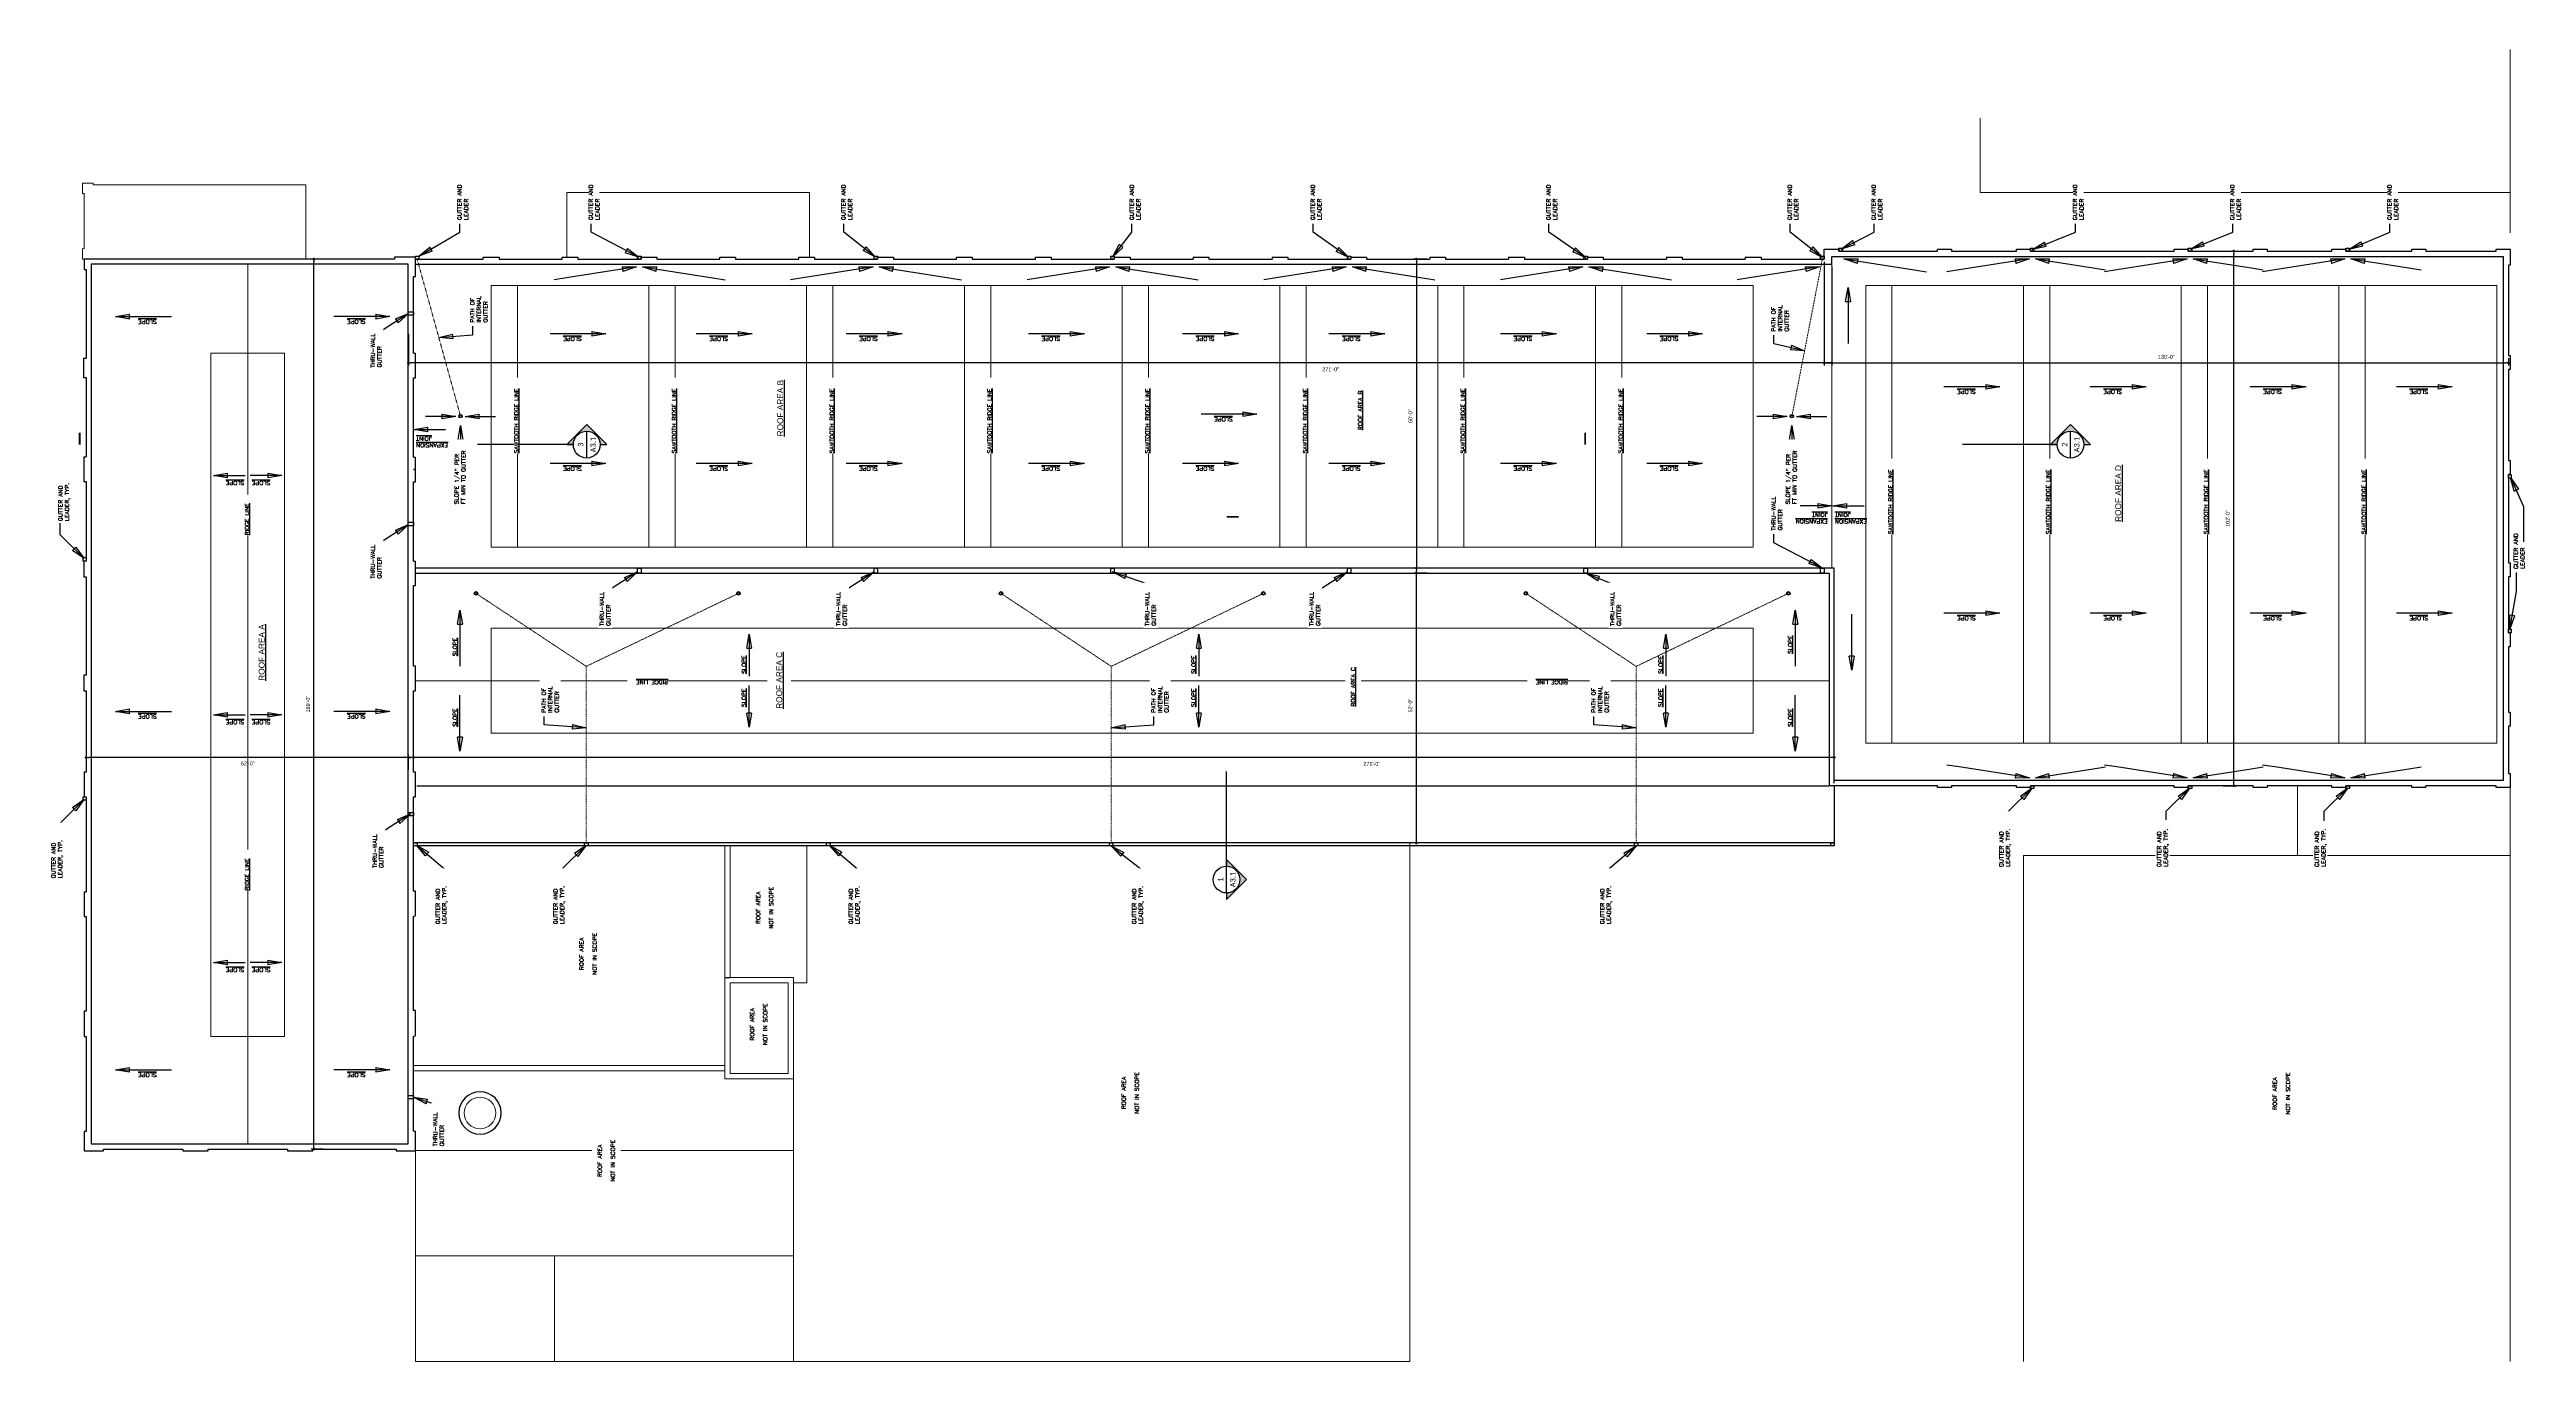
# Model space of a CAD drawing. Header units: inches. Extents: x -33163 to 19162, y -8858 to 30669.
# Drawn here: x 718 to 6370, y 9633 to 12627 of the extents above; entities that cross this region are included whole.
import ezdxf
from ezdxf.enums import TextEntityAlignment as Align

# ---------------------------------------------------------------- set-up
doc = ezdxf.new("R2010")
doc.units = ezdxf.units.IN
doc.linetypes.add('HIDDEN4', pattern=[0.09375, 0.0625, -0.03125])
doc.layers.get('0').update_dxf_attribs({"color": 9, "lineweight": 0})
doc.layers.get('Defpoints').update_dxf_attribs({"color": 254})
for name, color, linetype, lineweight in [('A-ANNO-NOTE-08', 12, 'Continuous', 9), ('A-ANNO-SYMB-48', 12, 'Continuous', 9), ('A-ROOF-BELOW', 251, 'Continuous', 5), ('A-ROOF-EXIST', 7, 'Continuous', 30), ('A-ROOF-GLAZ-EXIST', 251, 'Continuous', 5)]:
    doc.layers.add(name, color=color, linetype=linetype, lineweight=lineweight)
doc.layers.add('A-ANNO-NOTE-96', color=12, linetype='Continuous')
doc.layers.add('A-ANNO-SYMB-16', color=12, linetype='Continuous')
doc.styles.add('arial', font='arial.ttf', dxfattribs={"width": 0.9})
doc.styles.add('GENERATED_STYLE_1', font='arial.ttf')
doc.styles.add('PDF Calibri', font='calibri.ttf')
doc.styles.add('ROMANS', font='romans.shx', dxfattribs={"width": 1.1})
doc.styles.add('TXT-STD-1-4', font='romans.shx', dxfattribs={"width": 0.8, "height": 4.5})
doc.dimstyles.new('Dim 16', dxfattribs={"dimscale": 16, "dimtxt": 0.09375, "dimasz": 0.0625, "dimexe": 0.0625, "dimexo": 0.0625, "dimgap": 0.09375, "dimtad": 1, "dimdec": 4, "dimzin": 3, "dimdsep": 46, "dimlunit": 4, "dimtxsty": 'ROMANS', "dimblk1": 'ARCHTICK', "dimblk2": 'ARCHTICK', "dimsah": 1, "dimcen": 0.0625, "dimdle": 0.0625, "dimclrd": 2, "dimclre": 2, "dimclrt": 3, "dimaunit": 1, "dimazin": 0, "dimtm": 1e-09, "dimtfac": 1, "dimtdec": 4, "dimtmove": 2, "dimatfit": 3, "dimldrblk": 'CLOSEDBLANK', "dimfxl": 1, "dimtolj": 1, "dimtzin": 3, "dimarcsym": 0})
doc.dimstyles.new('Dim 96', dxfattribs={"dimscale": 96, "dimtxt": 0.09375, "dimasz": 0.0625, "dimexe": 0.0625, "dimexo": 0.0625, "dimgap": 0.09375, "dimtad": 1, "dimdec": 4, "dimzin": 3, "dimdsep": 46, "dimlunit": 4, "dimtxsty": 'ROMANS', "dimblk1": 'ARCHTICK', "dimblk2": 'ARCHTICK', "dimsah": 1, "dimcen": 0.0625, "dimdle": 0.0625, "dimclrd": 2, "dimclre": 2, "dimclrt": 3, "dimaunit": 1, "dimazin": 0, "dimtm": 1e-09, "dimtfac": 1, "dimtdec": 4, "dimtmove": 2, "dimatfit": 3, "dimldrblk": 'CLOSEDBLANK', "dimfxl": 1, "dimtolj": 1, "dimtzin": 3, "dimarcsym": 0})

# ---------------------------------------------------------------- blocks, each defined once
blk = doc.blocks.new('A$C1D3A682B')
blk.add_hatch(color=256).paths.add_polyline_path([(54, 27), (45, 27, -1), (9, 27), (0, 27), (27, 0)])
for p, q in [((0, 27), (9, 27)), ((27, 0), (0, 27)), ((54, 27), (27, 0)), ((45, 27), (54, 27))]:
    blk.add_line(p, q)
blk = doc.blocks.new('SYM-DETAIL')
blk.add_line((-15, 0), (15, 0))
blk.add_circle((0, 0), 15)
at = {"style": 'TXT-STD-1-4', "width": 0.8}
for tag, p in [('DETAIL', (0, 6.7)), ('SHEET', (0, -7.1))]:
    blk.add_attdef(tag, text='', height=6, dxfattribs=at).set_placement(p, align=Align.MIDDLE)
blk = doc.blocks.new('_Dot')
at = {"color": 0, "linetype": 'ByBlock', "lineweight": -2}
blk.add_line((-0.5, 0), (-1, 0), dxfattribs=at)
at = {"color": 0, "linetype": 'ByBlock', "const_width": 0.5}
blk.add_lwpolyline([(-0.25, 0, 1), (0.25, 0, 1)], format="xyb", close=True, dxfattribs=at)
blk = doc.blocks.new('*D289')
at = {"layer": 'A-ANNO-SYMB-48', "lineweight": -2, "transparency": 16777216}
for p, q in [((5688.2, 12166.8), (5708.3, 12166.8)), ((5702.3, 10952.4), (5702.3, 12160.8)), ((5678.3, 10946.4), (5708.3, 10946.4))]:
    blk.add_line(p, q, dxfattribs=at)
at = {"layer": 'Defpoints', "color": 0, "transparency": 16777216}
for p in [(5682.2, 12166.8), (5702.3, 12166.8), (5672.3, 10946.4)]:
    blk.add_point(p, dxfattribs=at)
at = {"layer": 'A-ANNO-SYMB-48', "lineweight": -2, "transparency": 16777216, "xscale": 6, "yscale": 6, "zscale": 6}
for p, rotation in [((5702.3, 12166.8), 90), ((5702.3, 10946.4), 270)]:
    blk.add_blockref('_Dot', p, dxfattribs=dict(at, rotation=rotation))
at = {"layer": 'A-ANNO-SYMB-48', "transparency": 16777216, "insert": (5688.7, 11556.6), "char_height": 9, "attachment_point": 5, "rotation": 90, "style": 'arial'}
blk.add_mtext('\\A1;102\'-0"', dxfattribs=at)
blk = doc.blocks.new('_ClosedBlank')
at = {"color": 0, "lineweight": -2}
for p, q in [((-1, 0.17), (0, 0)), ((-1, 0.17), (-1, -0.17)), ((0, 0), (-1, -0.17))]:
    blk.add_line(p, q, dxfattribs=at)
blk = doc.blocks.new('*D290')
at = {"layer": 'A-ANNO-SYMB-48', "lineweight": -2, "transparency": 16777216}
for p, q in [((4767.5, 12142.5), (4767.5, 11905.7)), ((4773.5, 11911.7), (6323.3, 11911.7)), ((6329.3, 11922.5), (6329.3, 11905.7))]:
    blk.add_line(p, q, dxfattribs=at)
at = {"layer": 'Defpoints', "color": 0, "transparency": 16777216}
for p in [(4767.5, 12148.5), (6329.3, 11928.5), (6329.3, 11911.7)]:
    blk.add_point(p, dxfattribs=at)
at = {"layer": 'A-ANNO-SYMB-48', "lineweight": -2, "transparency": 16777216, "xscale": 6, "yscale": 6, "zscale": 6, "rotation": 180}
blk.add_blockref('_Dot', (4767.5, 11911.7), dxfattribs=at)
at = {"layer": 'A-ANNO-SYMB-48', "lineweight": -2, "transparency": 16777216, "xscale": 6, "yscale": 6, "zscale": 6}
blk.add_blockref('_Dot', (6329.3, 11911.7), dxfattribs=at)
at = {"layer": 'A-ANNO-SYMB-48', "transparency": 16777216, "insert": (5548.4, 11925.3), "char_height": 9, "attachment_point": 5, "style": 'arial'}
blk.add_mtext('\\A1;130\'-0"', dxfattribs=at)
blk = doc.blocks.new('*D291')
at = {"layer": 'A-ANNO-SYMB-48', "lineweight": -2, "transparency": 16777216}
for p, q in [((3861.5, 12148.5), (3830.9, 12148.5)), ((3836.9, 12142.5), (3836.9, 11437.3)), ((3861.5, 11431.3), (3830.9, 11431.3))]:
    blk.add_line(p, q, dxfattribs=at)
at = {"layer": 'Defpoints', "color": 0, "transparency": 16777216}
for p in [(3867.5, 12148.5), (3836.9, 11431.3), (3867.5, 11431.3)]:
    blk.add_point(p, dxfattribs=at)
at = {"layer": 'A-ANNO-SYMB-48', "lineweight": -2, "transparency": 16777216, "xscale": 6, "yscale": 6, "zscale": 6}
for p, rotation in [((3836.9, 12148.5), 90), ((3836.9, 11431.3), 270)]:
    blk.add_blockref('_Dot', p, dxfattribs=dict(at, rotation=rotation))
at = {"layer": 'A-ANNO-SYMB-48', "transparency": 16777216, "insert": (3823.3, 11789.9), "char_height": 9, "attachment_point": 5, "rotation": 90, "style": 'arial'}
blk.add_mtext('\\A1;60\'-0"', dxfattribs=at)
blk = doc.blocks.new('*D292')
at = {"layer": 'A-ANNO-SYMB-48', "lineweight": -2, "transparency": 16777216}
for p, q in [((4785.4, 12130.5), (4785.4, 11905.7)), ((1536.5, 11978.1), (1536.5, 11905.7)), ((4779.4, 11911.7), (1542.5, 11911.7))]:
    blk.add_line(p, q, dxfattribs=at)
at = {"layer": 'Defpoints', "color": 0, "transparency": 16777216}
for p in [(4785.4, 12136.5), (1536.5, 11984.1), (1536.5, 11911.7)]:
    blk.add_point(p, dxfattribs=at)
at = {"layer": 'A-ANNO-SYMB-48', "lineweight": -2, "transparency": 16777216, "xscale": 6, "yscale": 6, "zscale": 6, "rotation": 180}
blk.add_blockref('_Dot', (1536.5, 11911.7), dxfattribs=at)
at = {"layer": 'A-ANNO-SYMB-48', "lineweight": -2, "transparency": 16777216, "xscale": 6, "yscale": 6, "zscale": 6}
blk.add_blockref('_Dot', (4785.4, 11911.7), dxfattribs=at)
at = {"layer": 'A-ANNO-SYMB-48', "transparency": 16777216, "insert": (3641.4, 11896.8), "char_height": 9, "attachment_point": 5, "style": 'arial'}
blk.add_mtext('\\A1;271\'-0"', dxfattribs=at)
blk = doc.blocks.new('*D293')
at = {"layer": 'A-ANNO-SYMB-48', "lineweight": -2, "transparency": 16777216}
for p, q in [((3888, 11443.3), (3830.9, 11443.3)), ((3836.9, 10821.9), (3836.9, 11437.3)), ((3888, 10815.9), (3830.9, 10815.9))]:
    blk.add_line(p, q, dxfattribs=at)
at = {"layer": 'Defpoints', "color": 0, "transparency": 16777216}
for p in [(3836.9, 11443.3), (3894, 11443.3), (3894, 10815.9)]:
    blk.add_point(p, dxfattribs=at)
at = {"layer": 'A-ANNO-SYMB-48', "lineweight": -2, "transparency": 16777216, "xscale": 6, "yscale": 6, "zscale": 6}
for p, rotation in [((3836.9, 11443.3), 90), ((3836.9, 10815.9), 270)]:
    blk.add_blockref('_Dot', p, dxfattribs=dict(at, rotation=rotation))
at = {"layer": 'A-ANNO-SYMB-48', "transparency": 16777216, "insert": (3823.3, 11129.6), "char_height": 9, "attachment_point": 5, "rotation": 90, "style": 'arial'}
blk.add_mtext('\\A1;52\'-0"', dxfattribs=at)
blk = doc.blocks.new('*D294')
at = {"layer": 'A-ANNO-SYMB-48', "lineweight": -2, "transparency": 16777216}
for p, q in [((1536.5, 10982.8), (1536.5, 11017.2)), ((4784.7, 11011.2), (1542.5, 11011.2)), ((4790.7, 10952.4), (4790.7, 11017.2))]:
    blk.add_line(p, q, dxfattribs=at)
at = {"layer": 'Defpoints', "color": 0, "transparency": 16777216}
for p in [(1536.5, 11011.2), (1536.5, 10976.8), (4790.7, 10946.4)]:
    blk.add_point(p, dxfattribs=at)
at = {"layer": 'A-ANNO-SYMB-48', "lineweight": -2, "transparency": 16777216, "xscale": 6, "yscale": 6, "zscale": 6, "rotation": 180}
blk.add_blockref('_Dot', (1536.5, 11011.2), dxfattribs=at)
at = {"layer": 'A-ANNO-SYMB-48', "lineweight": -2, "transparency": 16777216, "xscale": 6, "yscale": 6, "zscale": 6}
blk.add_blockref('_Dot', (4790.7, 11011.2), dxfattribs=at)
at = {"layer": 'A-ANNO-SYMB-48', "transparency": 16777216, "insert": (3735.3, 10996.4), "char_height": 9, "attachment_point": 5, "style": 'arial'}
blk.add_mtext('\\A1;271\'-0"', dxfattribs=at)
blk = doc.blocks.new('*D295')
at = {"layer": 'A-ANNO-SYMB-48', "lineweight": -2, "transparency": 16777216}
for p, q in [((1371, 12148.5), (1314.9, 12148.5)), ((1320.9, 10123.3), (1320.9, 12142.5)), ((1342, 10117.3), (1314.9, 10117.3))]:
    blk.add_line(p, q, dxfattribs=at)
at = {"layer": 'Defpoints', "color": 0, "transparency": 16777216}
for p in [(1320.9, 12148.5), (1377, 12148.5), (1348, 10117.3)]:
    blk.add_point(p, dxfattribs=at)
at = {"layer": 'A-ANNO-SYMB-48', "lineweight": -2, "transparency": 16777216, "xscale": 6, "yscale": 6, "zscale": 6}
for p, rotation in [((1320.9, 12148.5), 90), ((1320.9, 10117.3), 270)]:
    blk.add_blockref('_Dot', p, dxfattribs=dict(at, rotation=rotation))
at = {"layer": 'A-ANNO-SYMB-48', "transparency": 16777216, "insert": (1307.3, 11132.9), "char_height": 9, "attachment_point": 5, "rotation": 90, "style": 'arial'}
blk.add_mtext('\\A1;169\'-0"', dxfattribs=at)
blk = doc.blocks.new('*D296')
at = {"layer": 'A-ANNO-SYMB-48', "lineweight": -2, "transparency": 16777216}
for p, q in [((1542.6, 11011.2), (807, 11011.2)), ((1548.6, 10983.3), (1548.6, 11017.2))]:
    blk.add_line(p, q, dxfattribs=at)
at = {"layer": 'Defpoints', "color": 0, "transparency": 16777216}
for p in [(801, 11011.2), (801, 11011.2), (1548.6, 10977.3)]:
    blk.add_point(p, dxfattribs=at)
at = {"layer": 'A-ANNO-SYMB-48', "lineweight": -2, "transparency": 16777216, "xscale": 6, "yscale": 6, "zscale": 6, "rotation": 180}
blk.add_blockref('_Dot', (801, 11011.2), dxfattribs=at)
at = {"layer": 'A-ANNO-SYMB-48', "lineweight": -2, "transparency": 16777216, "xscale": 6, "yscale": 6, "zscale": 6}
blk.add_blockref('_Dot', (1548.6, 11011.2), dxfattribs=at)
at = {"layer": 'A-ANNO-SYMB-48', "transparency": 16777216, "insert": (1170, 10997.6), "char_height": 9, "attachment_point": 5, "style": 'arial'}
blk.add_mtext('\\A1;62\'-0"', dxfattribs=at)
blk = doc.blocks.new('_ArchTick')
at = {"color": 0, "linetype": 'ByBlock', "const_width": 0.15}
blk.add_lwpolyline([(-0.5, -0.5), (0.5, 0.5)], dxfattribs=at)

msp = doc.modelspace()

# ---------------------------------------------------------------- linework, layer by layer
at = {"layer": 'A-ANNO-SYMB-16'}
for p, q in [((1913.08918, 11724.93882), (1694.50774, 11724.93882)), ((5299.22368, 11724.93882), (5083.32546, 11724.93882)), ((3403.66107, 10762.92681), (3403.66107, 10978.82503))]:
    msp.add_line(p, q, dxfattribs=at)
for points in [[(786.38941, 11752.558, 4.07299, 4.07299, 0), (786.38941, 11724.93882, 0, 0, 0), (1020.75893, 11724.93882, 0, 0, 0)], [(4222.12248, 11752.558, 4.07299, 4.07299, 0), (4222.12248, 11724.93882, 0, 0, 0), (4554.11906, 11724.93882, 0, 0, 0)], [(3431.28025, 11560.21843, 4.07299, 4.07299, 0), (3403.66107, 11560.21843, 0, 0, 0), (3403.66107, 11228.7156, 0, 0, 0)]]:
    msp.add_lwpolyline(points, format="xyseb", dxfattribs=at)
at = {"layer": 'A-ROOF-BELOW', "linetype": 'Continuous'}
for p, q in [((6333.30065, 12208.20769), (6333.30065, 12626.74778)), ((5123.46185, 12469.94295), (5123.46185, 12300.51154)), ((817.30783, 12322.05668), (792.96005, 12322.05668)), ((792.96005, 12322.05668), (792.96005, 12298.05668)), ((792.96005, 12298.05668), (796.96005, 12298.05668)), ((796.96005, 12298.05668), (796.96005, 12172.20888)), ((817.30783, 12318.05668), (817.30783, 12322.05668)), ((1302.48251, 12318.05668), (817.30783, 12318.05668)), ((1302.48251, 12148.5487), (1302.48251, 12318.05668)), ((1897.87466, 12152.34199), (1897.87466, 12300.51154)), ((1897.87466, 12300.51154), (2452.31558, 12300.51154)), ((2452.31558, 12300.51154), (2452.31558, 12152.5487)), ((5123.46185, 12300.51154), (6333.30065, 12300.51154)), ((796.96005, 12172.20888), (792.96005, 12172.5487)), ((792.96005, 12172.5487), (792.96005, 12148.5487)), ((792.96005, 12148.5487), (796.96005, 12148.5487)), ((5847.83442, 10787.36777), (5847.83442, 10946.39897)), ((6333.30065, 10942.39897), (6333.30065, 9632.52328)), ((3821.96796, 9632.52328), (3821.96796, 10815.86981)), ((5222.31201, 10787.36777), (6333.30065, 10787.36777)), ((5222.31201, 10787.36777), (5222.31201, 9632.52328)), ((2415.62874, 10277.86909), (2415.62874, 9632.52328)), ((1552.59944, 10114.37957), (2415.62874, 10114.37957)), ((1552.59944, 10114.37957), (1552.59944, 9632.52328)), ((1552.59944, 9873.45143), (2415.62874, 9873.45143)), ((1870.35042, 9873.45143), (1870.35042, 9632.52328)), ((2415.62874, 9632.52328), (1552.59944, 9632.52328)), ((2415.62874, 9632.52328), (3821.96796, 9632.52328))]:
    msp.add_line(p, q, dxfattribs=at)
at = {"layer": 'A-ROOF-BELOW', "linetype": 'HIDDEN4'}
for p, q in [((1655.61419, 11789.84963), (1556.6137, 12148.5487)), ((4693.90506, 11789.84963), (4763.46712, 12148.5487)), ((2888.8727, 11385.49094), (3140.5411, 11218.98126)), ((1942.57482, 10815.86981), (1942.57482, 11218.98126)), ((3140.5411, 10815.86981), (3140.5411, 11218.98126)), ((4338.50739, 10815.86981), (4338.50739, 11218.98126))]:
    msp.add_line(p, q, dxfattribs=at)
at = {"layer": 'A-ROOF-BELOW'}
msp.add_line((4785.37625, 12136.5487), (4785.37625, 11443.34652), dxfattribs=at)
at = {"layer": 'A-ROOF-BELOW', "linetype": 'ByBlock'}
for p, q in [((2258.81727, 10509.00379), (2258.81727, 10809.49018)), ((2270.86342, 10509.00379), (2270.86342, 10809.49018)), ((2446.10041, 10496.6701), (2446.10041, 10809.49018)), ((2258.81727, 10295.92637), (2258.81727, 10509.00379)), ((2403.62874, 10496.75097), (2270.84057, 10496.75097)), ((2270.84057, 10496.75097), (2270.84057, 10289.86909)), ((2415.62874, 10508.72814), (2270.86342, 10509.00379)), ((2403.62874, 10289.86909), (2403.62874, 10496.75097)), ((2415.62874, 10277.86909), (2415.62874, 10508.72814)), ((2415.62874, 10496.72812), (2446.10041, 10496.6701)), ((1548.46131, 10308.08941), (2258.82002, 10307.92637)), ((1548.46131, 10296.08941), (2258.81727, 10295.92637)), ((2258.81727, 10295.92637), (2258.81312, 10277.86909)), ((2270.84057, 10289.86909), (2403.62874, 10289.86909)), ((2258.81312, 10277.86909), (2415.62874, 10277.86909))]:
    msp.add_line(p, q, dxfattribs=at)
for start, end in [(90, 270), (270, 90)]:
    msp.add_arc((1700.10442, 10199.74708), 36, start, end, dxfattribs=at)
at = {"layer": 'A-ROOF-EXIST'}
for p, q in [((4767.48138, 12148.5487), (4767.48138, 12170.76328)), ((4767.48138, 12170.76328), (4801.29889, 12170.76328)), ((4785.37625, 12136.5487), (4785.37625, 12154.76328)), ((4785.37625, 12154.76328), (6317.30065, 12154.76328)), ((4801.29889, 12170.76328), (4801.29889, 12166.76328)), ((4801.29889, 12166.76328), (5026.35972, 12166.76328)), ((5026.35972, 12166.76328), (5026.35972, 12170.76328)), ((5026.35972, 12170.76328), (5058.35972, 12170.76328)), ((5058.35972, 12170.76328), (5058.35972, 12166.76328)), ((5058.35972, 12166.76328), (5206.31201, 12166.76328)), ((5206.31201, 12166.76328), (5206.31201, 12170.76328)), ((5206.31201, 12170.76328), (5238.31201, 12170.76328)), ((5238.31201, 12170.76328), (5238.31201, 12166.76328)), ((5238.31201, 12166.76328), (5566.31362, 12166.76328)), ((5566.31362, 12166.76328), (5566.31362, 12170.76328)), ((5566.31362, 12170.76328), (5598.31362, 12170.76328)), ((5598.31362, 12170.76328), (5598.31362, 12166.76328)), ((5598.31362, 12166.76328), (5746.37072, 12166.76328)), ((5746.37072, 12166.76328), (5746.37072, 12170.76328)), ((5746.37072, 12170.76328), (5778.37072, 12170.76328)), ((5778.37072, 12170.76328), (5778.37072, 12166.76328)), ((5778.37072, 12166.76328), (5926.42782, 12166.76328)), ((5926.42782, 12166.76328), (5926.42782, 12170.76328)), ((5926.42782, 12170.76328), (5958.42782, 12170.76328)), ((5958.42782, 12170.76328), (5958.42782, 12166.76328)), ((5958.42782, 12166.76328), (6108.34833, 12166.76328)), ((6108.34833, 12166.76328), (6108.34833, 12170.76328)), ((6108.34833, 12170.76328), (6140.34833, 12170.76328)), ((6140.34833, 12170.76328), (6140.34833, 12166.76328)), ((6140.34833, 12166.76328), (6301.30065, 12166.76328)), ((6301.30065, 12166.76328), (6301.30065, 12170.76328)), ((6301.30065, 12170.76328), (6333.30065, 12170.76328)), ((6317.30065, 12154.76328), (6317.30065, 10958.39897)), ((6333.30065, 12170.76328), (6333.30065, 12134.76328)), ((1504.59965, 12148.5487), (796.96005, 12148.5487)), ((796.96005, 12148.5487), (796.96005, 12124.5487)), ((796.96005, 12124.5487), (800.96005, 12124.5487)), ((800.96005, 12124.5487), (800.96005, 11922.4398)), ((1536.46131, 12136.5487), (812.96005, 12136.5487)), ((812.96005, 12136.5487), (812.96005, 10129.34023)), ((1552.59944, 12152.68683), (1504.59965, 12152.68683)), ((1504.59965, 12152.68683), (1504.59965, 12148.5487)), ((1536.46131, 10129.34023), (1536.46131, 12136.5487)), ((1548.59944, 11933.39995), (1548.59944, 12108.68683)), ((1548.59944, 12108.68683), (1552.59944, 12108.68683)), ((1552.59944, 12108.68683), (1552.59944, 12152.68683)), ((1552.59944, 12148.5487), (1707.45043, 12148.5487)), ((1552.59944, 12136.5487), (4785.37625, 12136.5487)), ((1707.45043, 12148.5487), (1707.47519, 12152.5487)), ((1707.47519, 12152.5487), (1743.47519, 12152.5487)), ((1743.47519, 12152.5487), (1743.47519, 12148.5487)), ((1743.47519, 12148.5487), (1887.52625, 12148.5487)), ((1887.52625, 12148.5487), (1887.52625, 12152.5487)), ((1887.52625, 12152.5487), (1923.47519, 12152.5487)), ((1923.47519, 12152.5487), (1923.47519, 12148.5487)), ((1923.47519, 12148.5487), (2067.67918, 12148.5487)), ((2067.67918, 12148.5487), (2067.67918, 12152.5487)), ((2067.67918, 12152.5487), (2103.47519, 12152.5487)), ((2103.47519, 12152.5487), (2103.47519, 12148.5487)), ((2103.47519, 12148.5487), (2247.46288, 12148.5487)), ((2247.46288, 12148.5487), (2247.46288, 12152.5487)), ((2247.46288, 12152.5487), (2283.47519, 12152.5487)), ((2283.47519, 12152.5487), (2283.47519, 12148.5487)), ((2283.47519, 12148.5487), (2427.70353, 12148.5487)), ((2427.70353, 12148.5487), (2427.70353, 12152.5487)), ((2427.70353, 12152.5487), (2463.47519, 12152.5487)), ((2463.47519, 12152.5487), (2463.47519, 12148.5487)), ((2463.47519, 12148.5487), (2607.48138, 12148.5487)), ((2607.48138, 12148.5487), (2607.48138, 12152.5487)), ((2607.48138, 12152.5487), (2643.47519, 12152.5487)), ((2643.47519, 12152.5487), (2643.47519, 12148.5487)), ((2643.47519, 12148.5487), (2787.48138, 12148.5487)), ((2787.48138, 12148.5487), (2787.48138, 12152.5487)), ((2787.48138, 12152.5487), (2823.47519, 12152.5487)), ((2823.47519, 12152.5487), (2823.47519, 12148.5487)), ((2823.47519, 12148.5487), (2967.48138, 12148.5487)), ((2967.48138, 12148.5487), (2967.48138, 12152.5487)), ((2967.48138, 12152.5487), (3003.47519, 12152.5487)), ((3003.47519, 12152.5487), (3003.47519, 12148.5487)), ((3003.47519, 12148.5487), (3147.47519, 12148.5487)), ((3147.47519, 12152.5487), (3147.47519, 12148.5487)), ((3147.47519, 12152.5487), (3183.47519, 12152.5487)), ((3183.47519, 12152.5487), (3183.47519, 12148.5487)), ((3183.47519, 12148.5487), (3327.47519, 12148.5487)), ((3327.47519, 12152.5487), (3327.47519, 12148.5487)), ((3327.47519, 12152.5487), (3363.47519, 12152.5487)), ((3363.47519, 12152.5487), (3363.47519, 12148.5487)), ((3363.47519, 12148.5487), (3507.48138, 12148.5487)), ((3507.47519, 12152.5487), (3507.47519, 12148.5487)), ((3507.47519, 12152.5487), (3543.47519, 12152.5487)), ((3543.47519, 12152.5487), (3543.47519, 12148.5487)), ((3543.47519, 12148.5487), (3687.47519, 12148.5487)), ((3687.47519, 12152.5487), (3687.47519, 12148.5487)), ((3687.47519, 12152.5487), (3723.47519, 12152.5487)), ((3723.47519, 12152.5487), (3723.47519, 12148.5487)), ((3723.47519, 12148.5487), (3867.47519, 12148.5487)), ((3867.47519, 12152.5487), (3867.47519, 12148.5487)), ((3867.47519, 12152.5487), (3903.47519, 12152.5487)), ((3903.47519, 12152.5487), (3903.47519, 12148.5487)), ((3903.47519, 12148.5487), (4047.47519, 12148.5487)), ((4047.47519, 12152.5487), (4047.47519, 12148.5487)), ((4047.47519, 12152.5487), (4083.47519, 12152.5487)), ((4083.47519, 12152.5487), (4083.48138, 12148.5487)), ((4083.48138, 12148.5487), (4227.47519, 12148.5487)), ((4227.47519, 12152.5487), (4227.47519, 12148.5487)), ((4227.47519, 12152.5487), (4263.47519, 12152.5487)), ((4263.47519, 12152.5487), (4263.48138, 12148.5487)), ((4263.48138, 12148.5487), (4407.47519, 12148.5487)), ((4407.47519, 12152.5487), (4407.47519, 12148.5487)), ((4407.47519, 12152.5487), (4443.47519, 12152.5487)), ((4443.47519, 12152.5487), (4443.47519, 12148.5487)), ((4443.47519, 12148.5487), (4587.47519, 12148.5487)), ((4587.47519, 12152.5487), (4587.47519, 12148.5487)), ((4587.47519, 12152.5487), (4623.47519, 12152.5487)), ((4623.47519, 12152.5487), (4623.47519, 12148.5487)), ((4623.47519, 12148.5487), (4767.48138, 12148.5487)), ((6333.30065, 12134.76328), (6329.30065, 12134.76328)), ((6329.30065, 12134.76328), (6329.30065, 11928.48384)), ((1548.59944, 11933.39995), (1552.59944, 11933.39995)), ((1552.59944, 11877.39995), (1552.59944, 11933.39995)), ((6329.30065, 11928.48384), (6333.30065, 11928.48384)), ((6333.30065, 11928.48384), (6333.30065, 11896.48384)), ((795.40289, 11922.09691), (800.96005, 11922.09691)), ((795.40289, 11922.09691), (795.40289, 11878.09691)), ((795.40289, 11878.09691), (800.96005, 11878.09691)), ((800.96005, 11878.09691), (800.96005, 11697.04543)), ((1548.59944, 11696.3481), (1548.59944, 11877.39995)), ((1548.59944, 11877.39995), (1552.59944, 11877.39995)), ((6333.30065, 11896.48384), (6329.30065, 11896.48384)), ((6329.30065, 11896.48384), (6329.30065, 11688.60873)), ((795.70273, 11697.04543), (800.96005, 11697.04543)), ((795.70273, 11697.04543), (795.70273, 11641.04543)), ((1548.59944, 11696.3481), (1552.59944, 11696.3481)), ((1552.59944, 11640.3481), (1552.59944, 11696.3481)), ((6329.30065, 11688.60873), (6333.30065, 11688.60873)), ((6333.30065, 11656.60873), (6329.30065, 11656.60873)), ((6329.30065, 11656.60873), (6329.30065, 11455.36806)), ((6333.30065, 11688.60873), (6333.30065, 11656.60873)), ((795.70273, 11641.04543), (800.96005, 11641.04543)), ((800.96005, 11641.04543), (800.96005, 11459.40058)), ((1548.59944, 11459.34652), (1548.59944, 11640.3481)), ((1548.59944, 11640.3481), (1552.59944, 11640.3481)), ((800.96005, 11459.40058), (796.00332, 11459.40058)), ((796.00332, 11459.40058), (796.00332, 11423.40058)), ((796.00332, 11423.40058), (800.96005, 11423.40058)), ((800.96005, 11423.40058), (800.96005, 11198.63103)), ((1548.59944, 11459.34652), (1552.59944, 11459.34652)), ((1552.59944, 11403.34652), (1552.59944, 11459.34652)), ((4790.66216, 11443.34652), (1552.59944, 11443.34652)), ((1552.59944, 11431.34652), (1589.03201, 11431.34652)), ((1552.59944, 11431.34652), (4778.66216, 11431.34652)), ((4778.66216, 11431.34652), (4778.66216, 10946.39897)), ((4790.66216, 10958.39897), (4790.66216, 11443.34652)), ((6329.30065, 11455.36806), (6333.30065, 11455.36806)), ((6333.30065, 11423.36806), (6329.30065, 11423.36806)), ((6329.30065, 11423.36806), (6329.30065, 11295.53608)), ((6333.30065, 11455.36806), (6333.30065, 11423.36806)), ((1548.59944, 11219.28511), (1548.59944, 11403.34652)), ((1548.59944, 11403.34652), (1552.59944, 11403.34652)), ((6329.30065, 11295.53608), (6333.30065, 11295.53608)), ((6333.30065, 11263.53608), (6329.30065, 11263.53608)), ((6329.30065, 11263.53608), (6329.30065, 11114.10179)), ((6333.30065, 11295.53608), (6333.30065, 11263.53608)), ((800.96005, 11198.63103), (796.00332, 11198.63103)), ((796.00332, 11198.63103), (796.00332, 11163.07174)), ((1552.59944, 11219.28511), (1548.59944, 11219.28511)), ((1552.59944, 11163.28511), (1552.59944, 11219.28511)), ((796.00332, 11163.07174), (800.96005, 11163.07174)), ((800.96005, 11163.07174), (800.96005, 10977.31257)), ((1548.59944, 10977.31257), (1548.59944, 11163.28511)), ((1548.59944, 11163.28511), (1552.59944, 11163.28511)), ((6329.30065, 11114.10179), (6333.30065, 11114.10179)), ((6333.30065, 11082.10179), (6329.30065, 11082.10179)), ((6329.30065, 11082.10179), (6329.30065, 10974.39897)), ((6333.30065, 11114.10179), (6333.30065, 11082.10179)), ((800.96005, 10977.31257), (796.61311, 10977.31257)), ((796.61311, 10977.31257), (796.61311, 10921.31257)), ((1552.46123, 10977.31257), (1548.59944, 10977.31257)), ((1552.46123, 10921.31257), (1552.46123, 10977.31257)), ((6329.30065, 10974.39897), (6333.30065, 10974.39897)), ((6333.30065, 10974.39897), (6333.30065, 10942.39897)), ((796.61311, 10921.31257), (800.96005, 10921.31257)), ((800.96005, 10921.31257), (800.96005, 10704.34779)), ((1548.46131, 10705.53365), (1548.46131, 10921.31257)), ((1548.46131, 10921.31257), (1552.46123, 10921.31257)), ((1555.53261, 10946.39897), (4778.66216, 10946.39897)), ((5026.35972, 10946.39897), (4778.66216, 10946.39897)), ((6317.30065, 10958.39897), (4790.66216, 10958.39897)), ((4790.66216, 10946.39897), (4790.66216, 10815.86981)), ((5026.35972, 10942.39897), (5026.35972, 10946.39897)), ((5058.35972, 10942.39897), (5026.35972, 10942.39897)), ((5206.31201, 10946.39897), (5058.35972, 10946.39897)), ((5058.35972, 10946.39897), (5058.35972, 10942.39897)), ((5206.31201, 10942.39897), (5206.31201, 10946.39897)), ((5238.31201, 10942.39897), (5206.31201, 10942.39897)), ((5566.31362, 10946.39897), (5238.31201, 10946.39897)), ((5238.31201, 10946.39897), (5238.31201, 10942.39897)), ((5566.31362, 10942.39897), (5566.31362, 10946.39897)), ((5598.31362, 10942.39897), (5566.31362, 10942.39897)), ((5746.37072, 10946.39897), (5598.31362, 10946.39897)), ((5598.31362, 10946.39897), (5598.31362, 10942.39897)), ((5746.37072, 10942.39897), (5746.37072, 10946.39897)), ((5778.37072, 10942.39897), (5746.37072, 10942.39897)), ((5926.40543, 10946.39897), (5778.37072, 10946.39897)), ((5778.37072, 10946.39897), (5778.37072, 10942.39897)), ((5926.40543, 10942.39897), (5926.40543, 10946.39897)), ((5958.40543, 10942.39897), (5926.40543, 10942.39897)), ((6108.34833, 10946.39897), (5958.40543, 10946.39897)), ((5958.40543, 10946.39897), (5958.40543, 10942.39897)), ((6108.34833, 10942.39897), (6108.34833, 10946.39897)), ((6140.34833, 10942.39897), (6108.34833, 10942.39897)), ((6301.30065, 10946.39897), (6140.34833, 10946.39897)), ((6140.34833, 10942.39897), (6140.34833, 10946.39897)), ((6301.30065, 10942.39897), (6301.30065, 10946.39897)), ((6333.30065, 10942.39897), (6301.30065, 10942.39897)), ((4790.66216, 10815.86981), (1548.46131, 10815.86981)), ((4790.66216, 10809.49018), (1548.46131, 10809.49018)), ((796.96005, 10704.34779), (800.96005, 10704.34779)), ((796.96005, 10704.34779), (796.96005, 10648.34779)), ((1552.46123, 10705.53365), (1548.46131, 10705.53365)), ((1552.46123, 10649.53393), (1552.46123, 10705.53365)), ((796.96005, 10648.34779), (800.96005, 10648.34779)), ((800.96005, 10648.34779), (800.96005, 10432.34779)), ((1548.46131, 10649.0026), (1552.46123, 10649.53393)), ((1548.46131, 10433.5162), (1548.46131, 10649.0026)), ((800.96005, 10432.34779), (796.96005, 10432.34779)), ((796.96005, 10432.34779), (796.96005, 10374.32899)), ((1552.46123, 10433.5162), (1548.46131, 10433.5162)), ((1552.46123, 10375.51649), (1552.46123, 10433.5162)), ((796.96005, 10374.32899), (800.96005, 10374.32899)), ((800.96005, 10374.32899), (800.96005, 10157.32899)), ((1548.46131, 10375.19511), (1552.46123, 10375.51649)), ((1548.46131, 10158.51756), (1548.46131, 10375.19511)), ((800.96005, 10157.32899), (796.96005, 10157.32899)), ((796.96005, 10157.32899), (796.96005, 10113.32899)), ((812.96005, 10129.34023), (1536.46131, 10129.34023)), ((1552.59944, 10157.34471), (1548.46131, 10157.34471)), ((1552.59944, 10114.37957), (1552.59944, 10157.34471)), ((796.96005, 10113.32899), (840.96005, 10113.32899)), ((840.96005, 10113.32899), (840.95368, 10117.38418)), ((840.95368, 10117.38418), (1021.51427, 10117.32137)), ((1021.51427, 10117.32137), (1021.52054, 10113.32899)), ((1021.52054, 10113.32899), (1079.52001, 10113.32899)), ((1079.52001, 10117.31959), (1260.40956, 10117.32137)), ((1079.52001, 10113.32899), (1079.52001, 10117.31959)), ((1260.40956, 10117.32137), (1260.41583, 10113.32899)), ((1260.41583, 10113.32899), (1318.4153, 10113.32899)), ((1318.4153, 10113.32899), (1318.4153, 10117.32138)), ((1318.4153, 10117.32138), (1508.59965, 10117.32137)), ((1508.59965, 10117.32137), (1508.59965, 10113.32899)), ((1508.59965, 10113.32899), (1552.59965, 10113.32899))]:
    msp.add_line(p, q, dxfattribs=at)
at = {"layer": 'A-ROOF-EXIST', "color": 8}
msp.add_line((2258.81727, 10509.00379), (2270.86342, 10509.00379), dxfattribs=at)
at = {"layer": 'A-ROOF-EXIST', "flags": 128}
for points in [[(1560.62797, 12154.92834), (1560.62797, 12148.5487), (1552.59944, 12148.5487), (1552.59944, 12154.92834)], [(2067.67918, 12154.92834), (2067.67918, 12148.5487), (2059.65064, 12148.5487), (2059.65064, 12154.92834)], [(2607.48138, 12154.92834), (2607.48138, 12148.5487), (2599.45285, 12148.5487), (2599.45285, 12154.92834)], [(3147.47519, 12154.92834), (3147.47519, 12148.5487), (3139.44666, 12148.5487), (3139.44666, 12154.92834)], [(3687.47519, 12154.92834), (3687.47519, 12148.5487), (3679.44666, 12148.5487), (3679.44666, 12154.92834)], [(4227.47519, 12154.92834), (4227.47519, 12148.5487), (4219.44666, 12148.5487), (4219.44666, 12154.92834)], [(4767.48138, 12154.92834), (4767.48138, 12148.5487), (4759.45285, 12148.5487), (4759.45285, 12154.92834)], [(4809.32743, 12173.14291), (4809.32743, 12166.76328), (4801.29889, 12166.76328), (4801.29889, 12173.14291)], [(5246.34055, 12173.14291), (5246.34055, 12166.76328), (5238.31201, 12166.76328), (5238.31201, 12173.14291)], [(5606.34216, 12173.14291), (5606.34216, 12166.76328), (5598.31362, 12166.76328), (5598.31362, 12173.14291)], [(5966.45636, 12173.14291), (5966.45636, 12166.76328), (5958.42782, 12166.76328), (5958.42782, 12173.14291)], [(1536.46131, 12028.41995), (1548.59944, 12028.41995), (1548.59944, 12020.39141), (1536.46131, 12020.39141)], [(6335.68029, 11648.58019), (6329.30065, 11648.58019), (6329.30065, 11656.60873), (6335.68029, 11656.60873)], [(1536.46131, 11547.78048), (1548.59944, 11547.78048), (1548.59944, 11539.75195), (1536.46131, 11539.75195)], [(794.58042, 11467.42912), (800.96005, 11467.42912), (800.96005, 11459.40058), (794.58042, 11459.40058)], [(2067.67918, 11443.34652), (2067.67918, 11431.34652), (2059.65064, 11431.34652), (2059.65064, 11443.34652)], [(3687.47519, 11443.34652), (3687.47519, 11431.34652), (3679.44666, 11431.34652), (3679.44666, 11443.34652)], [(4227.47519, 11443.34652), (4227.47519, 11431.34652), (4219.44666, 11431.34652), (4219.44666, 11443.34652)], [(4767.48138, 11443.34652), (4767.48138, 11431.34652), (4759.45285, 11431.34652), (4759.45285, 11443.34652)], [(6335.68029, 11295.53608), (6329.30065, 11295.53608), (6329.30065, 11303.56462), (6335.68029, 11303.56462)], [(794.58042, 10921.31257), (800.96005, 10921.31257), (800.96005, 10913.28403), (794.58042, 10913.28403)], [(5246.34055, 10946.39897), (5246.34055, 10940.01934), (5238.31201, 10940.01934), (5238.31201, 10946.39897)], [(5606.34216, 10946.39897), (5606.34216, 10940.01934), (5598.31362, 10940.01934), (5598.31362, 10946.39897)], [(5966.45636, 10946.39897), (5966.45636, 10940.01934), (5958.42782, 10940.01934), (5958.42782, 10946.39897)], [(1536.46131, 10885.67022), (1548.46131, 10885.67022), (1548.46131, 10877.64168), (1536.46131, 10877.64168)], [(1556.48984, 10815.86981), (1556.48984, 10809.49018), (1548.46131, 10809.49018), (1548.46131, 10815.86981)], [(1946.58908, 10815.86981), (1946.58908, 10809.49018), (1938.56055, 10809.49018), (1938.56055, 10815.86981)], [(2499.14003, 10815.86981), (2499.14003, 10809.49018), (2491.11149, 10809.49018), (2491.11149, 10815.86981)], [(3144.55537, 10815.86981), (3144.55537, 10809.49018), (3136.52683, 10809.49018), (3136.52683, 10815.86981)], [(4342.52165, 10815.86981), (4342.52165, 10809.49018), (4334.49312, 10809.49018), (4334.49312, 10815.86981)], [(4790.66216, 10815.86981), (4790.66216, 10809.49018), (4782.63362, 10809.49018), (4782.63362, 10815.86981)], [(1536.46131, 10239.90567), (1548.46131, 10239.90567), (1548.46131, 10231.87714), (1536.46131, 10231.87714)]]:
    msp.add_lwpolyline(points, close=True, dxfattribs=at)
at = {"layer": 'A-ROOF-EXIST', "color": 8, "flags": 128}
for points in [[(2607.48138, 11443.34652), (2607.48138, 11431.34652), (2599.45285, 11431.34652), (2599.45285, 11443.34652)], [(3147.47519, 11443.34652), (3147.47519, 11431.34652), (3139.44666, 11431.34652), (3139.44666, 11443.34652)]]:
    msp.add_lwpolyline(points, close=True, dxfattribs=at)
at = {"layer": 'A-ROOF-EXIST'}
for centre, radius in [((1655.61419, 11789.84963), 4.01427), ((1655.61419, 11789.84963), 3.18982), ((4693.90506, 11789.84963), 4.01427), ((4693.90506, 11789.84963), 3.18982), ((1690.90642, 11385.49094), 4.01427), ((1690.90642, 11385.49094), 3.18982), ((2289.88956, 11385.49094), 4.01427), ((2289.88956, 11385.49094), 3.18982), ((2888.8727, 11385.49094), 4.01427), ((2888.8727, 11385.49094), 3.18982), ((3487.85584, 11385.49094), 4.01427), ((3487.85584, 11385.49094), 3.18982), ((4086.83899, 11385.49094), 4.01427), ((4086.83899, 11385.49094), 3.18982), ((4685.82213, 11385.49094), 4.01427), ((4685.82213, 11385.49094), 3.18982)]:
    msp.add_circle(centre, radius, dxfattribs=at)
for start, end in [(90, 270), (270, 90)]:
    msp.add_arc((1700.10442, 10199.74708), 48.34505, start, end, dxfattribs=at)
for p in [(1549.66193, 11668.3481), (1549.66193, 11668.3481), (1552.59944, 11431.34652), (1552.59944, 11431.34652)]:
    msp.add_point(p, dxfattribs=at)
at = {"layer": 'A-ROOF-GLAZ-EXIST'}
for p, q in [((1169.96765, 11933.39995), (1169.96765, 12136.5487)), ((1725.37625, 12088.5487), (2085.41681, 12088.5487)), ((1725.37625, 11491.34652), (1725.37625, 12088.5487)), ((1725.37625, 11491.34652), (1725.37625, 12088.5487)), ((2085.41681, 11491.34652), (2085.41681, 12088.5487)), ((2085.41681, 12088.5487), (2445.45737, 12088.5487)), ((2085.41681, 11491.34652), (2085.41681, 12088.5487)), ((2445.45737, 11491.34652), (2445.45737, 12088.5487)), ((2445.45737, 12088.5487), (2805.49793, 12088.5487)), ((2445.45737, 11491.34652), (2445.45737, 12088.5487)), ((2805.49793, 11491.34652), (2805.49793, 12088.5487)), ((2805.49793, 12088.5487), (3165.53849, 12088.5487)), ((2805.49793, 11491.34652), (2805.49793, 12088.5487)), ((3165.53849, 11491.34652), (3165.53849, 12088.5487)), ((3165.53849, 12088.5487), (3525.57905, 12088.5487)), ((3165.53849, 11491.34652), (3165.53849, 12088.5487)), ((3525.57905, 11491.34652), (3525.57905, 12088.5487)), ((3525.57905, 12088.5487), (3885.61961, 12088.5487)), ((3525.57905, 11491.34652), (3525.57905, 12088.5487)), ((3885.61961, 11491.34652), (3885.61961, 12088.5487)), ((3885.61961, 12088.5487), (4245.66017, 12088.5487)), ((3885.61961, 11491.34652), (3885.61961, 12088.5487)), ((4245.66017, 11491.34652), (4245.66017, 12088.5487)), ((4245.66017, 12088.5487), (4605.70073, 12088.5487)), ((4605.70073, 11491.34652), (4605.70073, 12088.5487)), ((4862.27145, 12088.5487), (5222.31201, 12088.5487)), ((4862.27145, 12088.5487), (4862.27145, 11043.59652)), ((5222.31201, 12088.5487), (5582.35257, 12088.5487)), ((5222.31201, 11043.59652), (5222.31201, 12088.5487)), ((5222.31201, 11043.59652), (5222.31201, 12088.5487)), ((5582.35257, 11043.59652), (5582.35257, 12088.5487)), ((5582.35257, 12088.5487), (5942.39313, 12088.5487)), ((5582.35257, 11043.59652), (5582.35257, 12088.5487)), ((5942.39313, 11043.59652), (5942.39313, 12088.5487)), ((5942.39313, 12088.5487), (6302.43369, 12088.5487)), ((6302.43369, 11043.59652), (6302.43369, 12088.5487)), ((1253.96765, 11933.39995), (1085.96765, 11933.39995)), ((1085.96765, 11933.39995), (1085.96765, 10374.32899)), ((1169.96765, 10374.32899), (1169.96765, 11933.39995)), ((1253.96765, 10374.32899), (1253.96765, 11933.39995)), ((1725.37625, 11491.34652), (2085.41681, 11491.34652)), ((2085.41681, 11491.34652), (2445.45737, 11491.34652)), ((2445.45737, 11491.34652), (2805.49793, 11491.34652)), ((2805.49793, 11491.34652), (3165.53849, 11491.34652)), ((3165.53849, 11491.34652), (3525.57905, 11491.34652)), ((3525.57905, 11491.34652), (3885.61961, 11491.34652)), ((3885.61961, 11491.34652), (4245.66017, 11491.34652)), ((4245.66017, 11491.34652), (4605.70073, 11491.34652)), ((1725.37625, 11306.1942), (1725.37625, 11066.1942)), ((1725.37625, 11306.1942), (4605.32253, 11306.1942)), ((4605.32253, 11306.1942), (4605.32253, 11066.1942)), ((1725.37625, 11186.1942), (1552.59944, 11186.1942)), ((4605.32253, 11186.1942), (1725.37625, 11186.1942)), ((4605.32253, 11186.1942), (4778.66216, 11186.1942)), ((1725.37625, 11066.1942), (4605.32253, 11066.1942)), ((4862.27145, 11043.59652), (5222.31201, 11043.59652)), ((5222.31201, 11043.59652), (5582.35257, 11043.59652)), ((5582.35257, 11043.59652), (5942.39313, 11043.59652)), ((5942.39313, 11043.59652), (6302.43369, 11043.59652)), ((1085.96765, 10374.32899), (1253.96765, 10374.32899)), ((1169.96765, 10374.32899), (1169.96765, 10129.32137))]:
    msp.add_line(p, q, dxfattribs=at)
for points in [[(1725.37625, 12088.5487), (1785.37625, 12088.5487), (1785.37625, 11491.34652), (1725.37625, 11491.34652)], [(2085.41681, 12088.5487), (2145.41681, 12088.5487), (2145.41681, 11491.34652), (2085.41681, 11491.34652)], [(2445.45737, 12088.5487), (2505.45737, 12088.5487), (2505.45737, 11491.34652), (2445.45737, 11491.34652)], [(2805.49793, 12088.5487), (2865.49793, 12088.5487), (2865.49793, 11491.34652), (2805.49793, 11491.34652)], [(3165.53849, 12088.5487), (3225.53849, 12088.5487), (3225.53849, 11491.34652), (3165.53849, 11491.34652)], [(3525.57905, 12088.5487), (3585.57905, 12088.5487), (3585.57905, 11491.34652), (3525.57905, 11491.34652)], [(3885.61961, 12088.5487), (3945.61961, 12088.5487), (3945.61961, 11491.34652), (3885.61961, 11491.34652)], [(4245.66017, 12088.5487), (4305.66017, 12088.5487), (4305.66017, 11491.34652), (4245.66017, 11491.34652)], [(5222.31201, 12088.5487), (5282.31201, 12088.5487), (5282.31201, 11043.59652), (5222.31201, 11043.59652)], [(5582.35257, 12088.5487), (5642.35257, 12088.5487), (5642.35257, 11043.59652), (5582.35257, 11043.59652)], [(5942.39313, 12088.5487), (6002.39313, 12088.5487), (6002.39313, 11043.59652), (5942.39313, 11043.59652)]]:
    msp.add_lwpolyline(points, close=True, dxfattribs=at)

# ---------------------------------------------------------------- block references
at = {"layer": 'A-ANNO-SYMB-16', "xscale": -1.697079756860451, "yscale": 1.697079756860451, "zscale": 1.697079756860554}
for p, rotation in [((1897.81546, 11770.75997), 180), ((5283.94997, 11770.75997), 180), ((3449.48222, 10778.20053), 90)]:
    msp.add_blockref('A$C1D3A682B', p, dxfattribs=dict(at, rotation=rotation))
at = {"layer": 'A-ANNO-SYMB-16'}
ref = msp.add_blockref('SYM-DETAIL', (1943.63661, 11724.93882), dxfattribs=dict(at, xscale=2.036495708232541, yscale=2.036495708232541, zscale=2.036495708232541, rotation=90))
ref.add_attrib('DETAIL', '3', dxfattribs={"layer": '0', "height": 12.21897, "rotation": 90, "style": 'PDF Calibri'}).set_placement((1929.90332, 11724.93882), align=Align.MIDDLE)
ref.add_attrib('SHEET', 'A3.1', dxfattribs={"layer": '0', "height": 12.218974, "rotation": 90, "style": 'PDF Calibri'}).set_placement((1957.99652, 11724.93882), align=Align.MIDDLE)
ref = msp.add_blockref('SYM-DETAIL', (5329.77112, 11724.93882), dxfattribs=dict(at, xscale=2.036495708232541, yscale=2.036495708232541, zscale=2.036495708232541, rotation=90))
ref.add_attrib('DETAIL', '2', dxfattribs={"layer": '0', "height": 12.21897, "rotation": 90, "style": 'PDF Calibri'}).set_placement((5316.03783, 11724.93882), align=Align.MIDDLE)
ref.add_attrib('SHEET', 'A3.1', dxfattribs={"layer": '0', "height": 12.218974, "rotation": 90, "style": 'PDF Calibri'}).set_placement((5344.13102, 11724.93882), align=Align.MIDDLE)
ref = msp.add_blockref('SYM-DETAIL', (3403.66107, 10732.37937), dxfattribs=dict(at, xscale=2.036495708232541, yscale=2.036495708232541, zscale=2.036495708232541, rotation=90))
ref.add_attrib('DETAIL', '1', dxfattribs={"layer": '0', "height": 12.21897, "rotation": 90, "style": 'PDF Calibri'}).set_placement((3389.92778, 10732.37937), align=Align.MIDDLE)
ref.add_attrib('SHEET', 'A3.1', dxfattribs={"layer": '0', "height": 12.218974, "rotation": 90, "style": 'PDF Calibri'}).set_placement((3418.02097, 10732.37937), align=Align.MIDDLE)

# ---------------------------------------------------------------- texts
at = {"layer": 'A-ANNO-NOTE-96', "attachment_point": 1, "rotation": 90, "bg_fill": 3, "box_fill_scale": 2.5, "bg_fill_color": 256, "bg_fill_transparency": 0}
for s, insert, char_height, width, style in [('\\A1;{\\LROOF AREA B}', (2378.37961, 11743.86305), 13.5, 139.0483529, 'GENERATED_STYLE_1'), ('\\A1;{\\LROOF AREA D}', (5431.84451, 11548.63548), 13.5, 139.0483529, 'GENERATED_STYLE_1'), ('\\A1;\\pxqc;ROOF AREA\\P\\PNOT IN SCOPE', (2330.13646, 10608.13704), 9, 119.7128395, 'ROMANS'), ('\\A1;\\pxqc;ROOF AREA\\P\\PNOT IN SCOPE', (1927.25855, 10502.93251), 9, 119.7128395, 'ROMANS'), ('\\A1;\\pxqc;ROOF AREA\\P\\PNOT IN SCOPE', (3164.59649, 10185.47438), 9, 119.7128395, 'ROMANS'), ('\\A1;\\pxqc;ROOF AREA\\P\\PNOT IN SCOPE', (5791.61566, 10184.17931), 9, 119.7128395, 'ROMANS')]:
    msp.add_mtext(s, dxfattribs=dict(at, insert=insert, char_height=char_height, width=width, style=style))
at = {"layer": 'A-ANNO-NOTE-96', "insert": (3704.13623, 11758.29245), "char_height": 9, "width": 152.4008923, "attachment_point": 1, "rotation": 90, "style": 'ROMANS'}
msp.add_mtext('\\A1;{\\LROOF AREA B}', dxfattribs=at)

# ---------------------------------------------------------------- dimensions: what is measured, and where the dimension line sits
at = {"layer": 'A-ANNO-SYMB-48'}
for base, p1, p2, angle, picture, middle in [((5702.3153, 12166.76328), (5672.34217, 10946.39897), (5682.17155, 12166.76328), 90, '*D289', (5688.72014, 11556.58112)), ((1320.91685, 12148.5487), (1347.97837, 10117.32137), (1376.98437, 12148.5487), 90, '*D295', (1307.32169, 11132.93504)), ((3836.92886, 11431.34652), (3867.47519, 12148.5487), (3867.47519, 11431.34652), 90, '*D291', (3823.33371, 11789.94761)), ((6329.30065, 11911.71654), (4767.48138, 12148.5487), (6329.30065, 11928.48384), 180, '*D290', (5548.39102, 11925.31477)), ((3836.92886, 11443.34652), (3893.96796, 10815.86981), (3893.96796, 11443.34652), 90, '*D293', (3823.33371, 11129.60817))]:
    dim = msp.add_linear_dim(base=base, p1=p1, p2=p2, angle=angle, dimstyle='Dim 96', override={"dimrnd": 12, "dimtxsty": 'arial', "dimblk1": 'Dot', "dimblk2": 'Dot', "dimclrd": 256, "dimclre": 256, "dimclrt": 256}, dxfattribs=at)
    dim.commit()
    dim.dimension.update_dxf_attribs({"geometry": picture, "text_midpoint": middle})
for base, p1, p2, picture, middle in [((800.96005, 11011.23701), (1548.59944, 10977.31257), (800.96005, 11011.23701), '*D296', (1169.96765, 10997.64185)), ((1536.4613077198, 11011.2370050401), (4790.6621569445, 10946.3989709827), (1536.4613077198, 10976.7717940178), '*D294', (3735.2897977675, 10996.3545662456))]:
    dim = msp.add_linear_dim(base=base, p1=p1, p2=p2, angle=180, dimstyle='Dim 96', override={"dimrnd": 12, "dimtxsty": 'arial', "dimblk1": 'Dot', "dimblk2": 'Dot', "dimclrd": 256, "dimclre": 256, "dimclrt": 256}, dxfattribs=at)
    dim.commit()
    dim.dimension.update_dxf_attribs({"geometry": picture, "text_midpoint": middle, "dimtype": 160})

# ---------------------------------------------------------------- leaders
at = {"layer": 'A-ANNO-NOTE-08'}
for points in [[(1560.62797, 12154.92834), (1654.36062, 12209.63329), (1654.36062, 12229.10812)], [(2062.36138, 12152.65309), (1953.84188, 12209.63329), (1953.84188, 12229.10812)], [(2602.85232, 12152.56255), (2530.56487, 12209.63329), (2530.56487, 12229.10812)], [(3143.39574, 12152.97397), (3187.32963, 12209.63329), (3187.32963, 12229.10812)], [(3682.97061, 12151.73852), (3601.54129, 12209.63329), (3601.54129, 12229.10812)], [(4223.33716, 12151.64348), (4139.42059, 12209.63329), (4139.42059, 12229.10812)], [(4763.27809, 12152.17962), (4689.89545, 12209.63329), (4689.89545, 12229.10812)], [(4806.49271, 12171.19191), (4881.45803, 12209.63329), (4881.45803, 12229.10812)], [(5242.83167, 12170.06977), (5340.99052, 12209.63329), (5340.99052, 12229.10812)], [(5603.23369, 12170.87822), (5699.94731, 12209.63329), (5699.94731, 12229.10812)], [(5965.12596, 12170.38376), (6058.85861, 12209.63329), (6058.85861, 12229.10812)], [(2057.12215, 12130.68734), (1897.11637, 12105.66524), (1869.00517, 12101.16562)], [(2071.0566, 12130.68734), (2231.06238, 12105.66524), (2259.17358, 12101.16562)], [(2596.92436, 12130.68734), (2436.91858, 12105.66524), (2408.80738, 12101.16562)], [(2610.85881, 12130.68734), (2770.86459, 12105.66524), (2798.97579, 12101.16562)], [(3136.91817, 12130.68734), (2976.91239, 12105.66524), (2948.80119, 12101.16562)], [(3150.85262, 12130.68734), (3310.8584, 12105.66524), (3338.9696, 12101.16562)], [(3676.91817, 12130.68734), (3516.91239, 12105.66524), (3488.80119, 12101.16562)], [(3690.85262, 12130.68734), (3850.8584, 12105.66524), (3878.9696, 12101.16562)], [(4216.91817, 12130.68734), (4056.91239, 12105.66524), (4028.80119, 12101.16562)], [(4230.85262, 12130.68734), (4390.8584, 12105.66524), (4418.9696, 12101.16562)], [(4812.70485, 12148.90192), (4972.71063, 12123.87981), (5000.82183, 12119.3802)], [(5235.78352, 12148.90192), (5075.77774, 12123.87981), (5047.66654, 12119.3802)], [(5249.71797, 12148.90192), (5381.70841, 12128.36409), (5409.77168, 12123.87214)], [(5595.78514, 12148.90192), (5435.77935, 12123.87981), (5407.66815, 12119.3802)], [(5609.71958, 12148.90192), (5741.71002, 12128.36409), (5769.7733, 12123.87214)], [(5955.89934, 12148.90192), (5795.89355, 12123.87981), (5767.78235, 12119.3802)], [(5969.83378, 12148.90192), (6101.82423, 12128.36409), (6129.8875, 12123.87214)], [(4822.02951, 12083.47164), (4822.02951, 11979.3008), (4822.02951, 11955.78609)], [(868.47674, 12017.13071), (972.64759, 12017.13071), (996.16229, 12017.13071)], [(1494.19181, 12017.13071), (1390.02097, 12017.13071), (1366.50626, 12017.13071)], [(1537.10265, 12024.55326), (1468.62422, 11980.47488), (1468.62422, 11961.00004)], [(1606.11395, 11969.19917), (1683.42983, 11975.7655), (1683.42983, 11995.24033)], [(1987.47811, 11978.11172), (1883.30726, 11978.11172), (1859.79255, 11978.11172)], [(2321.36365, 11978.11172), (2217.1928, 11978.11172), (2193.6781, 11978.11172)], [(2663.07694, 11978.11172), (2558.9061, 11978.11172), (2535.39139, 11978.11172)], [(3079.22149, 11978.11172), (2975.05065, 11978.11172), (2951.53594, 11978.11172)], [(3431.16219, 11978.11172), (3326.99134, 11978.11172), (3303.47663, 11978.11172)], [(3765.04773, 11978.11172), (3660.87688, 11978.11172), (3637.36218, 11978.11172)], [(4156.37444, 11978.11172), (4052.20359, 11978.11172), (4028.68888, 11978.11172)], [(4490.25998, 11978.11172), (4386.08913, 11978.11172), (4362.57443, 11978.11172)], [(4722.88052, 11939.26257), (4653.01015, 11955.20469), (4653.01015, 11974.67952)], [(5168.63016, 11857.06484), (5064.45931, 11857.06484), (5040.94461, 11857.06484)], [(5502.5157, 11857.06484), (5398.34486, 11857.06484), (5374.83015, 11857.06484)], [(5867.17685, 11857.06484), (5763.006, 11857.06484), (5739.4913, 11857.06484)], [(6201.06239, 11857.06484), (6096.89155, 11857.06484), (6073.37684, 11857.06484)], [(1549.01548, 11759.28578), (1614.95696, 11759.28578), (1621.00832, 11759.28578)], [(1645.00225, 11789.40628), (1578.8116, 11789.40628), (1575.68213, 11789.40628)], [(1666.22614, 11789.40628), (1732.41678, 11789.40628), (1735.54626, 11789.40628)], [(3473.21623, 11794.35259), (3369.04538, 11794.35259), (3345.53067, 11794.35259)], [(4683.29311, 11789.40628), (4617.10247, 11789.40628), (4613.97299, 11789.40628)], [(4704.517, 11789.40628), (4770.70765, 11789.40628), (4773.83712, 11789.40628)], [(1247.8779, 11654.56947), (1181.93642, 11654.56947), (1175.88505, 11654.56947)], [(1987.47811, 11681.74686), (1883.30726, 11681.74686), (1859.79255, 11681.74686)], [(2321.36365, 11681.74686), (2217.1928, 11681.74686), (2193.6781, 11681.74686)], [(2663.07694, 11681.74686), (2558.9061, 11681.74686), (2535.39139, 11681.74686)], [(3079.22149, 11681.74686), (2975.05065, 11681.74686), (2951.53594, 11681.74686)], [(3431.16219, 11681.74686), (3326.99134, 11681.74686), (3303.47663, 11681.74686)], [(3765.04773, 11681.74686), (3660.87688, 11681.74686), (3637.36218, 11681.74686)], [(4156.37444, 11681.74686), (4052.20359, 11681.74686), (4028.68888, 11681.74686)], [(4490.25998, 11681.74686), (4386.08913, 11681.74686), (4362.57443, 11681.74686)], [(4785.14548, 11585.41477), (4719.204, 11585.41477), (4713.15263, 11585.41477)], [(4787.0782, 11585.41477), (4853.01968, 11585.41477), (4859.07104, 11585.41477)], [(796.85304, 11464.94972), (742.09896, 11519.25137), (742.09896, 11546.25018)], [(1537.10265, 11542.81329), (1468.62422, 11498.7349), (1468.62422, 11479.26007)], [(2059.65064, 11434.86423), (1991.17221, 11390.78585), (1991.17221, 11371.31102)], [(2599.45285, 11434.86423), (2530.97442, 11390.78585), (2530.97442, 11371.31102)], [(3143.46093, 11434.86423), (3237.33934, 11402.75973), (3237.33934, 11371.31102)], [(3679.44666, 11434.86423), (3610.96823, 11390.78585), (3610.96823, 11371.31102)], [(4223.46093, 11431.34652), (4297.34663, 11401.90042), (4297.34663, 11371.31102)], [(6332.49047, 11303.56462), (6347.21808, 11390.1413), (6347.21808, 11432.90701)], [(1654.36062, 11346.93838), (1654.36062, 11242.76754), (1654.36062, 11219.25283)], [(4701.68591, 11346.93838), (4701.68591, 11242.76754), (4701.68591, 11219.25283)], [(4830.37827, 11210.17974), (4830.37827, 11314.35059), (4830.37827, 11337.86529)], [(5168.63016, 11340.35225), (5064.45931, 11340.35225), (5040.94461, 11340.35225)], [(5502.5157, 11340.35225), (5398.34486, 11340.35225), (5374.83015, 11340.35225)], [(5867.17685, 11340.35225), (5763.006, 11340.35225), (5739.4913, 11340.35225)], [(6201.06239, 11340.35225), (6096.89155, 11340.35225), (6073.37684, 11340.35225)], [(2314.05169, 11292.19329), (2314.05169, 11210.53267), (2314.05169, 11196.84645)], [(3340.37777, 11292.19329), (3340.37777, 11210.53267), (3340.37777, 11196.84645)], [(4406.16262, 11292.19329), (4406.16262, 11210.53267), (4406.16262, 11196.84645)], [(1654.36062, 11025.45001), (1654.36062, 11129.62086), (1654.36062, 11153.13557)], [(2314.05169, 11080.19511), (2314.05169, 11161.85573), (2314.05169, 11175.54195)], [(3340.37777, 11080.19511), (3340.37777, 11161.85573), (3340.37777, 11175.54195)], [(4406.16262, 11080.19511), (4406.16262, 11161.85573), (4406.16262, 11175.54195)], [(4701.68591, 11025.45001), (4701.68591, 11129.62086), (4701.68591, 11153.13557)], [(868.47674, 11116.28895), (972.64759, 11116.28895), (996.16229, 11116.28895)], [(1247.8779, 11108.49028), (1181.93642, 11108.49028), (1175.88505, 11108.49028)], [(1494.19181, 11116.28895), (1390.02097, 11116.28895), (1366.50626, 11116.28895)], [(1942.57482, 11078.81722), (1846.34632, 11085.38355), (1846.34632, 11104.85838)], [(3140.5411, 11078.81722), (3237.93319, 11085.38355), (3237.93319, 11104.85838)], [(4338.50739, 11078.81722), (4242.27889, 11085.38355), (4242.27889, 11104.85838)], [(5235.78352, 10964.26033), (5075.77774, 10989.28244), (5047.66654, 10993.78205)], [(5249.71797, 10964.26033), (5381.70841, 10984.79816), (5409.77168, 10989.29011)], [(5595.78514, 10964.26033), (5435.77935, 10989.28244), (5407.66815, 10993.78205)], [(5609.71958, 10964.26033), (5741.71002, 10984.79816), (5769.7733, 10989.29011)], [(5955.89934, 10964.26033), (5795.89355, 10989.28244), (5767.78235, 10993.78205)], [(5969.83378, 10964.26033), (6101.82423, 10984.79816), (6129.8875, 10989.29011)], [(796.85304, 10915.76342), (742.09896, 10861.46178), (742.09896, 10834.46297)], [(5242.23353, 10941.67428), (5187.47946, 10887.37264), (5187.47946, 10860.37382)], [(5602.23515, 10941.67428), (5547.48107, 10887.37264), (5547.48107, 10860.37382)], [(5962.34935, 10941.67428), (5907.59527, 10887.37264), (5907.59527, 10860.37382)], [(1541.41219, 10882.42095), (1472.93376, 10838.34257), (1472.93376, 10818.86774)], [(1555.10322, 10811.14512), (1619.12051, 10756.84347), (1619.12051, 10729.84466)], [(1942.48207, 10811.14512), (1887.728, 10756.84347), (1887.728, 10729.84466)], [(2497.7534, 10811.14512), (2561.7707, 10756.84347), (2561.7707, 10729.84466)], [(3140.5411, 10809.49018), (3208.45505, 10756.84347), (3208.45505, 10729.84466)], [(4338.50739, 10809.49018), (4276.71131, 10756.84347), (4276.71131, 10729.84466)], [(1247.8779, 10543.13779), (1181.93642, 10543.13779), (1175.88505, 10543.13779)], [(868.47674, 10298.04781), (972.64759, 10298.04781), (996.16229, 10298.04781)], [(1494.19181, 10298.04781), (1390.02097, 10298.04781), (1366.50626, 10298.04781)], [(1548.46131, 10235.8914), (1611.10189, 10215.08619), (1611.10189, 10183.62028)]]:
    msp.add_leader(points, dimstyle='Dim 16', override={"dimasz": 2, "dimclrd": 256}, dxfattribs=at)

# ---------------------------------------------------------------- next in the draw order: texts
at = {"layer": 'A-ANNO-NOTE-96', "attachment_point": 1, "bg_fill": 3, "bg_fill_color": 256, "bg_fill_transparency": 0}
for s, insert, char_height, width, rotation, style, box_fill_scale in [('\\A1;GUTTER AND LEADER', (1648.91922, 12237.34968), 9, 122.9573305, 90, 'ROMANS', 1), ('\\A1;GUTTER AND LEADER', (1948.40048, 12237.34968), 9, 122.9573305, 90, 'ROMANS', 1), ('\\A1;GUTTER AND LEADER', (2525.12346, 12237.34968), 9, 122.9573305, 90, 'ROMANS', 1), ('\\A1;GUTTER AND LEADER', (3183.0537, 12237.34968), 9, 122.9573305, 90, 'ROMANS', 1), ('\\A1;GUTTER AND LEADER', (3596.09989, 12237.34968), 9, 122.9573305, 90, 'ROMANS', 1), ('\\A1;GUTTER AND LEADER', (4133.97918, 12237.34968), 9, 122.9573305, 90, 'ROMANS', 1), ('\\A1;GUTTER AND LEADER', (4684.45404, 12237.34968), 9, 122.9573305, 90, 'ROMANS', 1), ('\\A1;GUTTER AND LEADER', (4876.01663, 12237.34968), 9, 122.9573305, 90, 'ROMANS', 1), ('\\A1;GUTTER AND LEADER', (5335.54912, 12237.34968), 9, 122.9573305, 90, 'ROMANS', 1), ('\\A1;GUTTER AND LEADER', (5694.5059, 12237.34968), 9, 122.9573305, 90, 'ROMANS', 1), ('\\A1;GUTTER AND LEADER', (6053.41721, 12237.34968), 9, 122.9573305, 90, 'ROMANS', 1), ('\\A1;{\\LSLOPE}', (961.98238, 12001.06058), 9, 48.5502159, 180, 'ROMANS', 1), ('\\A1;{\\LSLOPE}', (1438.65316, 12001.06058), 9, 48.5502159, 180, 'ROMANS', 1), ('\\A1;{\\LSLOPE}', (5113.0915, 11840.99471), 9, 48.5502159, 180, 'ROMANS', 1), ('\\A1;{\\LSLOPE}', (5446.97705, 11840.99471), 9, 48.5502159, 180, 'ROMANS', 1), ('\\A1;{\\LSLOPE}', (5811.63819, 11840.99471), 9, 48.5502159, 180, 'ROMANS', 1), ('\\A1;{\\LSLOPE}', (6145.52374, 11840.99471), 9, 48.5502159, 180, 'ROMANS', 1), ('\\A1;{\\LSLOPE}', (3417.67757, 11778.28246), 9, 48.5502159, 180, 'ROMANS', 1), ('\\A1;{\\LSLOPE}', (1931.93945, 11665.67673), 9, 48.5502159, 180, 'ROMANS', 1), ('\\A1;{\\LSLOPE}', (2265.82499, 11665.67673), 9, 48.5502159, 180, 'ROMANS', 1), ('\\A1;{\\LSLOPE}', (2607.53829, 11665.67673), 9, 48.5502159, 180, 'ROMANS', 1), ('\\A1;{\\LSLOPE}', (3023.68284, 11665.67673), 9, 48.5502159, 180, 'ROMANS', 1), ('\\A1;{\\LSLOPE}', (3375.62353, 11665.67673), 9, 48.5502159, 180, 'ROMANS', 1), ('\\A1;{\\LSLOPE}', (3709.50907, 11665.67673), 9, 48.5502159, 180, 'ROMANS', 1), ('\\A1;{\\LSLOPE}', (4100.83578, 11665.67673), 9, 48.5502159, 180, 'ROMANS', 1), ('\\A1;{\\LSLOPE}', (4434.72132, 11665.67673), 9, 48.5502159, 180, 'ROMANS', 1), ('\\A1;{\\LSAWTOOTH RIDGE LINE}', (5274.51982, 11520.54098), 9, 172.7678373, 90, 'ROMANS', 1), ('\\A1;{\\LSAWTOOTH RIDGE LINE}', (5634.56038, 11520.54098), 9, 172.7678373, 90, 'ROMANS', 1), ('\\A1;{\\LSAWTOOTH RIDGE LINE}', (5994.60094, 11520.54098), 9, 172.7678373, 90, 'ROMANS', 1), ('\\A1;{\\LSLOPE}', (1221.39901, 11632.98945), 9, 48.5502159, 180, 'ROMANS', 1), ('\\A1;{\\LROOF AREA A}', (1194.95275, 11186.14798), 13.5, 139.0483529, 90, 'GENERATED_STYLE_1', 2.5), ('\\A1;{\\LSLOPE}', (5113.0915, 11324.28212), 9, 48.5502159, 180, 'ROMANS', 1), ('\\A1;{\\LSLOPE}', (5446.97705, 11324.28212), 9, 48.5502159, 180, 'ROMANS', 1), ('\\A1;{\\LSLOPE}', (5811.63819, 11324.28212), 9, 48.5502159, 180, 'ROMANS', 1), ('\\A1;{\\LSLOPE}', (6145.52374, 11324.28212), 9, 48.5502159, 180, 'ROMANS', 1), ('\\A1;{\\LSLOPE}', (1638.29049, 11242.23003), 9, 48.5502159, 90, 'ROMANS', 1), ('\\A1;{\\LROOF AREA C}', (2376.12325, 11122.11299), 13.5, 139.0483529, 90, 'GENERATED_STYLE_1', 2.5), ('\\A1;{\\LROOF AREA C}', (3688.27334, 11127.15366), 9, 119.7128395, 90, 'ROMANS', 2.5), ('\\A1;{\\LSLOPE}', (4685.61578, 11247.46991), 9, 48.5502159, 90, 'ROMANS', 1), ('\\A1;{\\LRIDGE LINE}', (2129.15103, 11178.52037), 9, 92.7198284, 180, 'ROMANS', 1), ('\\A1;{\\LSLOPE}', (2297.58266, 11126.16507), 9, 48.5502159, 90, 'ROMANS', 1), ('\\A1;{\\LSLOPE}', (3323.90874, 11126.16507), 9, 48.5502159, 90, 'ROMANS', 1), ('\\A1;{\\LRIDGE LINE}', (4182.73343, 11178.52037), 9, 92.7198284, 180, 'ROMANS', 1), ('\\A1;{\\LSLOPE}', (4389.69359, 11126.16507), 9, 48.5502159, 90, 'ROMANS', 1), ('\\A1;{\\LSLOPE}', (961.98238, 11100.21882), 9, 48.5502159, 180, 'ROMANS', 1), ('\\A1;{\\LSLOPE}', (1221.39901, 11086.91025), 9, 48.5502159, 180, 'ROMANS', 1), ('\\A1;{\\LSLOPE}', (1438.65316, 11100.21882), 9, 48.5502159, 180, 'ROMANS', 1), ('\\A1;{\\LSLOPE}', (1638.29049, 11080.98867), 9, 48.5502159, 90, 'ROMANS', 1), ('\\A1;{\\LSLOPE}', (4685.61578, 11080.98867), 9, 48.5502159, 90, 'ROMANS', 1), ('\\A1;GUTTER AND LEADER, TYP.', (5527.54156, 10760.98256), 9, 102.7469823, 90, 'ROMANS', 1.5), ('\\A1;GUTTER AND LEADER, TYP.', (5887.65576, 10760.98256), 9, 100.3276021, 90, 'ROMANS', 1.5), ('\\A1;{\\LRIDGE LINE}', (1163.82072, 10707.54805), 9, 92.7198284, 90, 'ROMANS', 1), ('\\A1;{\\LSLOPE}', (1221.39901, 10521.55776), 9, 48.5502159, 180, 'ROMANS', 1), ('\\A1;\\pxqc;ROOF AREA\\P\\PNOT IN SCOPE', (2316.50808, 10342.19238), 9, 119.7128395, 90, 'ROMANS', 2.5), ('\\A1;{\\LSLOPE}', (961.98238, 10281.97768), 9, 48.5502159, 180, 'ROMANS', 1), ('\\A1;{\\LSLOPE}', (1438.65316, 10281.97768), 9, 48.5502159, 180, 'ROMANS', 1), ('\\A1;\\pxqc;ROOF AREA\\P\\PNOT IN SCOPE', (1968.78664, 10030.75213), 9, 119.7128395, 90, 'ROMANS', 2.5)]:
    msp.add_mtext(s, dxfattribs=dict(at, insert=insert, char_height=char_height, width=width, rotation=rotation, style=style, box_fill_scale=box_fill_scale))
at = {"layer": 'A-ANNO-NOTE-96', "char_height": 9, "attachment_point": 1, "style": 'ROMANS', "bg_fill": 2}
for s, insert, width, rotation in [('\\A1;\\pxqr;{\\LEXPANSION JOINT}', (1618.86661, 11719.08487), 64.7684264, 180), ('\\A1;GUTTER AND LEADER, TYP.', (738.0305, 11550.27741), 122.9573305, 90), ('\\A1;\\pxqr;{\\LEXPANSION JOINT}', (4856.92934, 11545.21386), 64.7684264, 180), ('\\A1;GUTTER AND LEADER', (6341.77668, 11441.14856), 92.4248477, 90), ('\\A1;THRU-WALL GUTTER', (1450.95636, 11419.19131), 94.2445058, 90), ('\\A1;THRU-WALL GUTTER', (1973.50435, 11311.24226), 94.2445058, 90), ('\\A1;THRU-WALL GUTTER', (2513.30656, 11311.24226), 94.2445058, 90), ('\\A1;THRU-WALL GUTTER', (3218.34578, 11311.24226), 94.2445058, 90), ('\\A1;THRU-WALL GUTTER', (3593.30037, 11311.24226), 94.2445058, 90), ('\\A1;THRU-WALL GUTTER', (4279.67877, 11311.24226), 94.2445058, 90), ('\\A1;GUTTER AND LEADER, TYP.', (722.15946, 10735.0717), 122.9573305, 90), ('\\A1;THRU-WALL GUTTER', (1455.2659, 10758.79898), 94.2445058, 90), ('\\A1;GUTTER AND LEADER, TYP.', (5167.53995, 10760.98256), 122.9573305, 90), ('\\A1;GUTTER AND LEADER, TYP.', (1599.18101, 10630.45339), 122.9573305, 90), ('\\A1;GUTTER AND LEADER, TYP.', (1867.78849, 10630.45339), 122.9573305, 90), ('\\A1;GUTTER AND LEADER, TYP.', (2541.83119, 10630.45339), 122.9573305, 90), ('\\A1;GUTTER AND LEADER, TYP.', (3188.51554, 10630.45339), 122.9573305, 90), ('\\A1;GUTTER AND LEADER, TYP.', (4256.77181, 10630.45339), 122.9573305, 90), ('\\A1;THRU-WALL GUTTER', (1593.43403, 10123.55152), 94.2445058, 90)]:
    msp.add_mtext(s, dxfattribs=dict(at, insert=insert, width=width, rotation=rotation))

# ---------------------------------------------------------------- next in the draw order: dimensions: what is measured, and where the dimension line sits
at = {"layer": 'A-ANNO-SYMB-48'}
dim = msp.add_linear_dim(base=(1536.46131, 11911.71654), p1=(4785.37625, 12136.5487), p2=(1536.46131, 11984.06769), angle=180, dimstyle='Dim 96', override={"dimrnd": 12, "dimtxsty": 'arial', "dimblk1": 'Dot', "dimblk2": 'Dot', "dimclrd": 256, "dimclre": 256, "dimclrt": 256}, dxfattribs=at)
dim.commit()
dim.dimension.update_dxf_attribs({"geometry": '*D292', "text_midpoint": (3641.43585, 11896.82801), "dimtype": 160})

# ---------------------------------------------------------------- next in the draw order: linework, layer by layer
at = {"layer": 'A-ROOF-BELOW', "linetype": 'HIDDEN4'}
for p, q in [((1690.90642, 11385.49094), (1942.57482, 11218.98126)), ((4086.83899, 11385.49094), (4338.50739, 11218.98126))]:
    msp.add_line(p, q, dxfattribs=at)
at = {"layer": 'A-ROOF-GLAZ-EXIST'}
msp.add_line((4862.27145, 11043.59652), (4862.27145, 12088.5487), dxfattribs=at)
msp.add_lwpolyline([(4862.27145, 12088.5487), (4922.27145, 12088.5487), (4922.27145, 11043.59652), (4862.27145, 11043.59652)], close=True, dxfattribs=at)

# ---------------------------------------------------------------- next in the draw order: texts
at = {"layer": 'A-ANNO-NOTE-96', "char_height": 9, "attachment_point": 1, "style": 'ROMANS', "bg_fill": 2}
for s, insert, width, rotation in [('\\A1;PATH OF INTERNAL GUTTER', (1677.98843, 12003.48189), 94.2445058, 90), ('\\A1;PATH OF INTERNAL GUTTER', (4647.56874, 11982.92107), 94.2445058, 90), ('\\A1;THRU-WALL GUTTER', (1450.95636, 11900.93129), 94.2445058, 90), ('\\A1;{\\LEXPANSION JOINT}', (4775.3972, 11545.21386), 64.7684264, 180)]:
    msp.add_mtext(s, dxfattribs=dict(at, insert=insert, width=width, rotation=rotation))
at = {"layer": 'A-ANNO-NOTE-96', "char_height": 9, "attachment_point": 1, "style": 'ROMANS', "bg_fill": 3, "box_fill_scale": 1, "bg_fill_color": 256, "bg_fill_transparency": 0}
for s, insert, width, rotation in [('\\A1;{\\LSLOPE}', (1931.93945, 11962.04159), 48.5502159, 180), ('\\A1;{\\LSLOPE}', (2265.82499, 11962.04159), 48.5502159, 180), ('\\A1;{\\LSLOPE}', (2607.53829, 11962.04159), 48.5502159, 180), ('\\A1;{\\LSLOPE}', (3023.68284, 11962.04159), 48.5502159, 180), ('\\A1;{\\LSLOPE}', (3375.62353, 11962.04159), 48.5502159, 180), ('\\A1;{\\LSLOPE}', (3709.50907, 11962.04159), 48.5502159, 180), ('\\A1;{\\LSLOPE}', (4100.83578, 11962.04159), 48.5502159, 180), ('\\A1;{\\LSLOPE}', (4434.72132, 11962.04159), 48.5502159, 180), ('\\A1;{\\LSAWTOOTH RIDGE LINE}', (1778.43692, 11705.25513), 172.7678373, 90), ('\\A1;{\\LSAWTOOTH RIDGE LINE}', (2138.47748, 11705.25513), 172.7678373, 90), ('\\A1;{\\LSAWTOOTH RIDGE LINE}', (2498.51804, 11705.25513), 172.7678373, 90), ('\\A1;{\\LSAWTOOTH RIDGE LINE}', (2858.5586, 11705.25513), 172.7678373, 90), ('\\A1;{\\LSAWTOOTH RIDGE LINE}', (3218.59916, 11705.25513), 172.7678373, 90), ('\\A1;{\\LSAWTOOTH RIDGE LINE}', (3578.63972, 11705.25513), 172.7678373, 90), ('\\A1;{\\LSAWTOOTH RIDGE LINE}', (3938.68028, 11705.25513), 172.7678373, 90), ('\\A1;{\\LSAWTOOTH RIDGE LINE}', (4298.72084, 11705.25513), 172.7678373, 90), ('\\A1;{\\LSLOPE}', (2297.58266, 11201.94708), 48.5502159, 90), ('\\A1;{\\LSLOPE}', (3323.90874, 11201.94708), 48.5502159, 90), ('\\A1;{\\LSLOPE}', (4389.69359, 11201.94708), 48.5502159, 90)]:
    msp.add_mtext(s, dxfattribs=dict(at, insert=insert, width=width, rotation=rotation))

# ---------------------------------------------------------------- next in the draw order: leaders
at = {"layer": 'A-ANNO-NOTE-08'}
for points in [[(1655.69555, 11768.90764), (1655.69237, 11692.804), (1655.69403, 11584.29616)], [(1092.05741, 11654.56947), (1157.99889, 11654.56947), (1164.05025, 11654.56947)], [(6334.00092, 11650.32203), (6363.26272, 11583.65892), (6363.26272, 11503.54174)], [(1092.05741, 11108.49028), (1157.99889, 11108.49028), (1164.05025, 11108.49028)], [(1092.05741, 10543.13779), (1157.99889, 10543.13779), (1164.05025, 10543.13779)]]:
    msp.add_leader(points, dimstyle='Dim 16', override={"dimasz": 2, "dimclrd": 256}, dxfattribs=at)

# ---------------------------------------------------------------- next in the draw order: linework, layer by layer
at = {"layer": 'A-ROOF-BELOW', "linetype": 'HIDDEN4'}
for p, q in [((1942.57482, 11218.98126), (2289.88956, 11385.49094)), ((3140.5411, 11218.98126), (3487.85584, 11385.49094)), ((4338.50739, 11218.98126), (4685.82213, 11385.49094))]:
    msp.add_line(p, q, dxfattribs=at)

# ---------------------------------------------------------------- next in the draw order: texts
at = {"layer": 'A-ANNO-NOTE-96', "char_height": 9, "attachment_point": 1, "style": 'ROMANS', "bg_fill": 2}
for s, insert, width, rotation in [('\\A1;SLOPE 1/4" PER FT MIN TO GUTTER', (1641.89274, 11589.00941), 143.6323139, 89.382167), ('\\A1;PATH OF INTERNAL GUTTER', (1840.90491, 11113.09993), 94.2445058, 90), ('\\A1;PATH OF INTERNAL GUTTER', (4236.83748, 11113.09993), 94.2445058, 90)]:
    msp.add_mtext(s, dxfattribs=dict(at, insert=insert, width=width, rotation=rotation))
at = {"layer": 'A-ANNO-NOTE-96', "char_height": 9, "attachment_point": 1, "style": 'ROMANS', "bg_fill": 3, "box_fill_scale": 1, "bg_fill_color": 256, "bg_fill_transparency": 0}
for s, insert, width, rotation in [('\\A1;{\\LSAWTOOTH RIDGE LINE}', (4914.47926, 11520.54098), 172.7678373, 90), ('\\A1;{\\LSLOPE}', (1161.90855, 11632.98945), 48.5502159, 180), ('\\A1;{\\LSLOPE}', (1161.90855, 11086.91025), 48.5502159, 180), ('\\A1;{\\LSLOPE}', (1161.90855, 10521.55776), 48.5502159, 180)]:
    msp.add_mtext(s, dxfattribs=dict(at, insert=insert, width=width, rotation=rotation))

# ---------------------------------------------------------------- next in the draw order: leaders
at = {"layer": 'A-ANNO-NOTE-08'}
for points in [[(4756.92436, 12130.68734), (4596.91858, 12105.66524), (4568.80738, 12101.16562)], [(4763.46712, 11443.34652), (4653.01015, 11501.19808), (4653.01015, 11520.67291)]]:
    msp.add_leader(points, dimstyle='Dim 16', override={"dimasz": 2, "dimclrd": 256}, dxfattribs=at)

# ---------------------------------------------------------------- next in the draw order: texts
at = {"layer": 'A-ANNO-NOTE-96', "insert": (1163.82072, 11518.10634), "char_height": 9, "width": 92.7198284, "attachment_point": 1, "rotation": 90, "style": 'ROMANS', "bg_fill": 3, "box_fill_scale": 1, "bg_fill_color": 256, "bg_fill_transparency": 0}
msp.add_mtext('\\A1;{\\LRIDGE LINE}', dxfattribs=at)
at = {"layer": 'A-ANNO-NOTE-96', "char_height": 9, "width": 94.2445058, "attachment_point": 1, "rotation": 90, "style": 'ROMANS', "bg_fill": 2}
for s, insert in [('\\A1;THRU-WALL GUTTER', (4647.56874, 11528.91447)), ('\\A1;PATH OF INTERNAL GUTTER', (3232.49179, 11113.09993))]:
    msp.add_mtext(s, dxfattribs=dict(at, insert=insert))

# ---------------------------------------------------------------- next in the draw order: leaders
at = {"layer": 'A-ANNO-NOTE-08'}
msp.add_leader([(4693.98642, 11768.90764), (4693.98323, 11692.804), (4693.98489, 11584.29616)], dimstyle='Dim 16', override={"dimasz": 2, "dimclrd": 256}, dxfattribs=at)

# ---------------------------------------------------------------- next in the draw order: texts
at = {"layer": 'A-ANNO-NOTE-96', "insert": (4680.18361, 11589.00941), "char_height": 9, "width": 143.6323139, "attachment_point": 1, "rotation": 89.382167, "style": 'ROMANS', "bg_fill": 2}
msp.add_mtext('\\A1;SLOPE 1/4" PER FT MIN TO GUTTER', dxfattribs=at)

doc.saveas('drawing.dxf')
